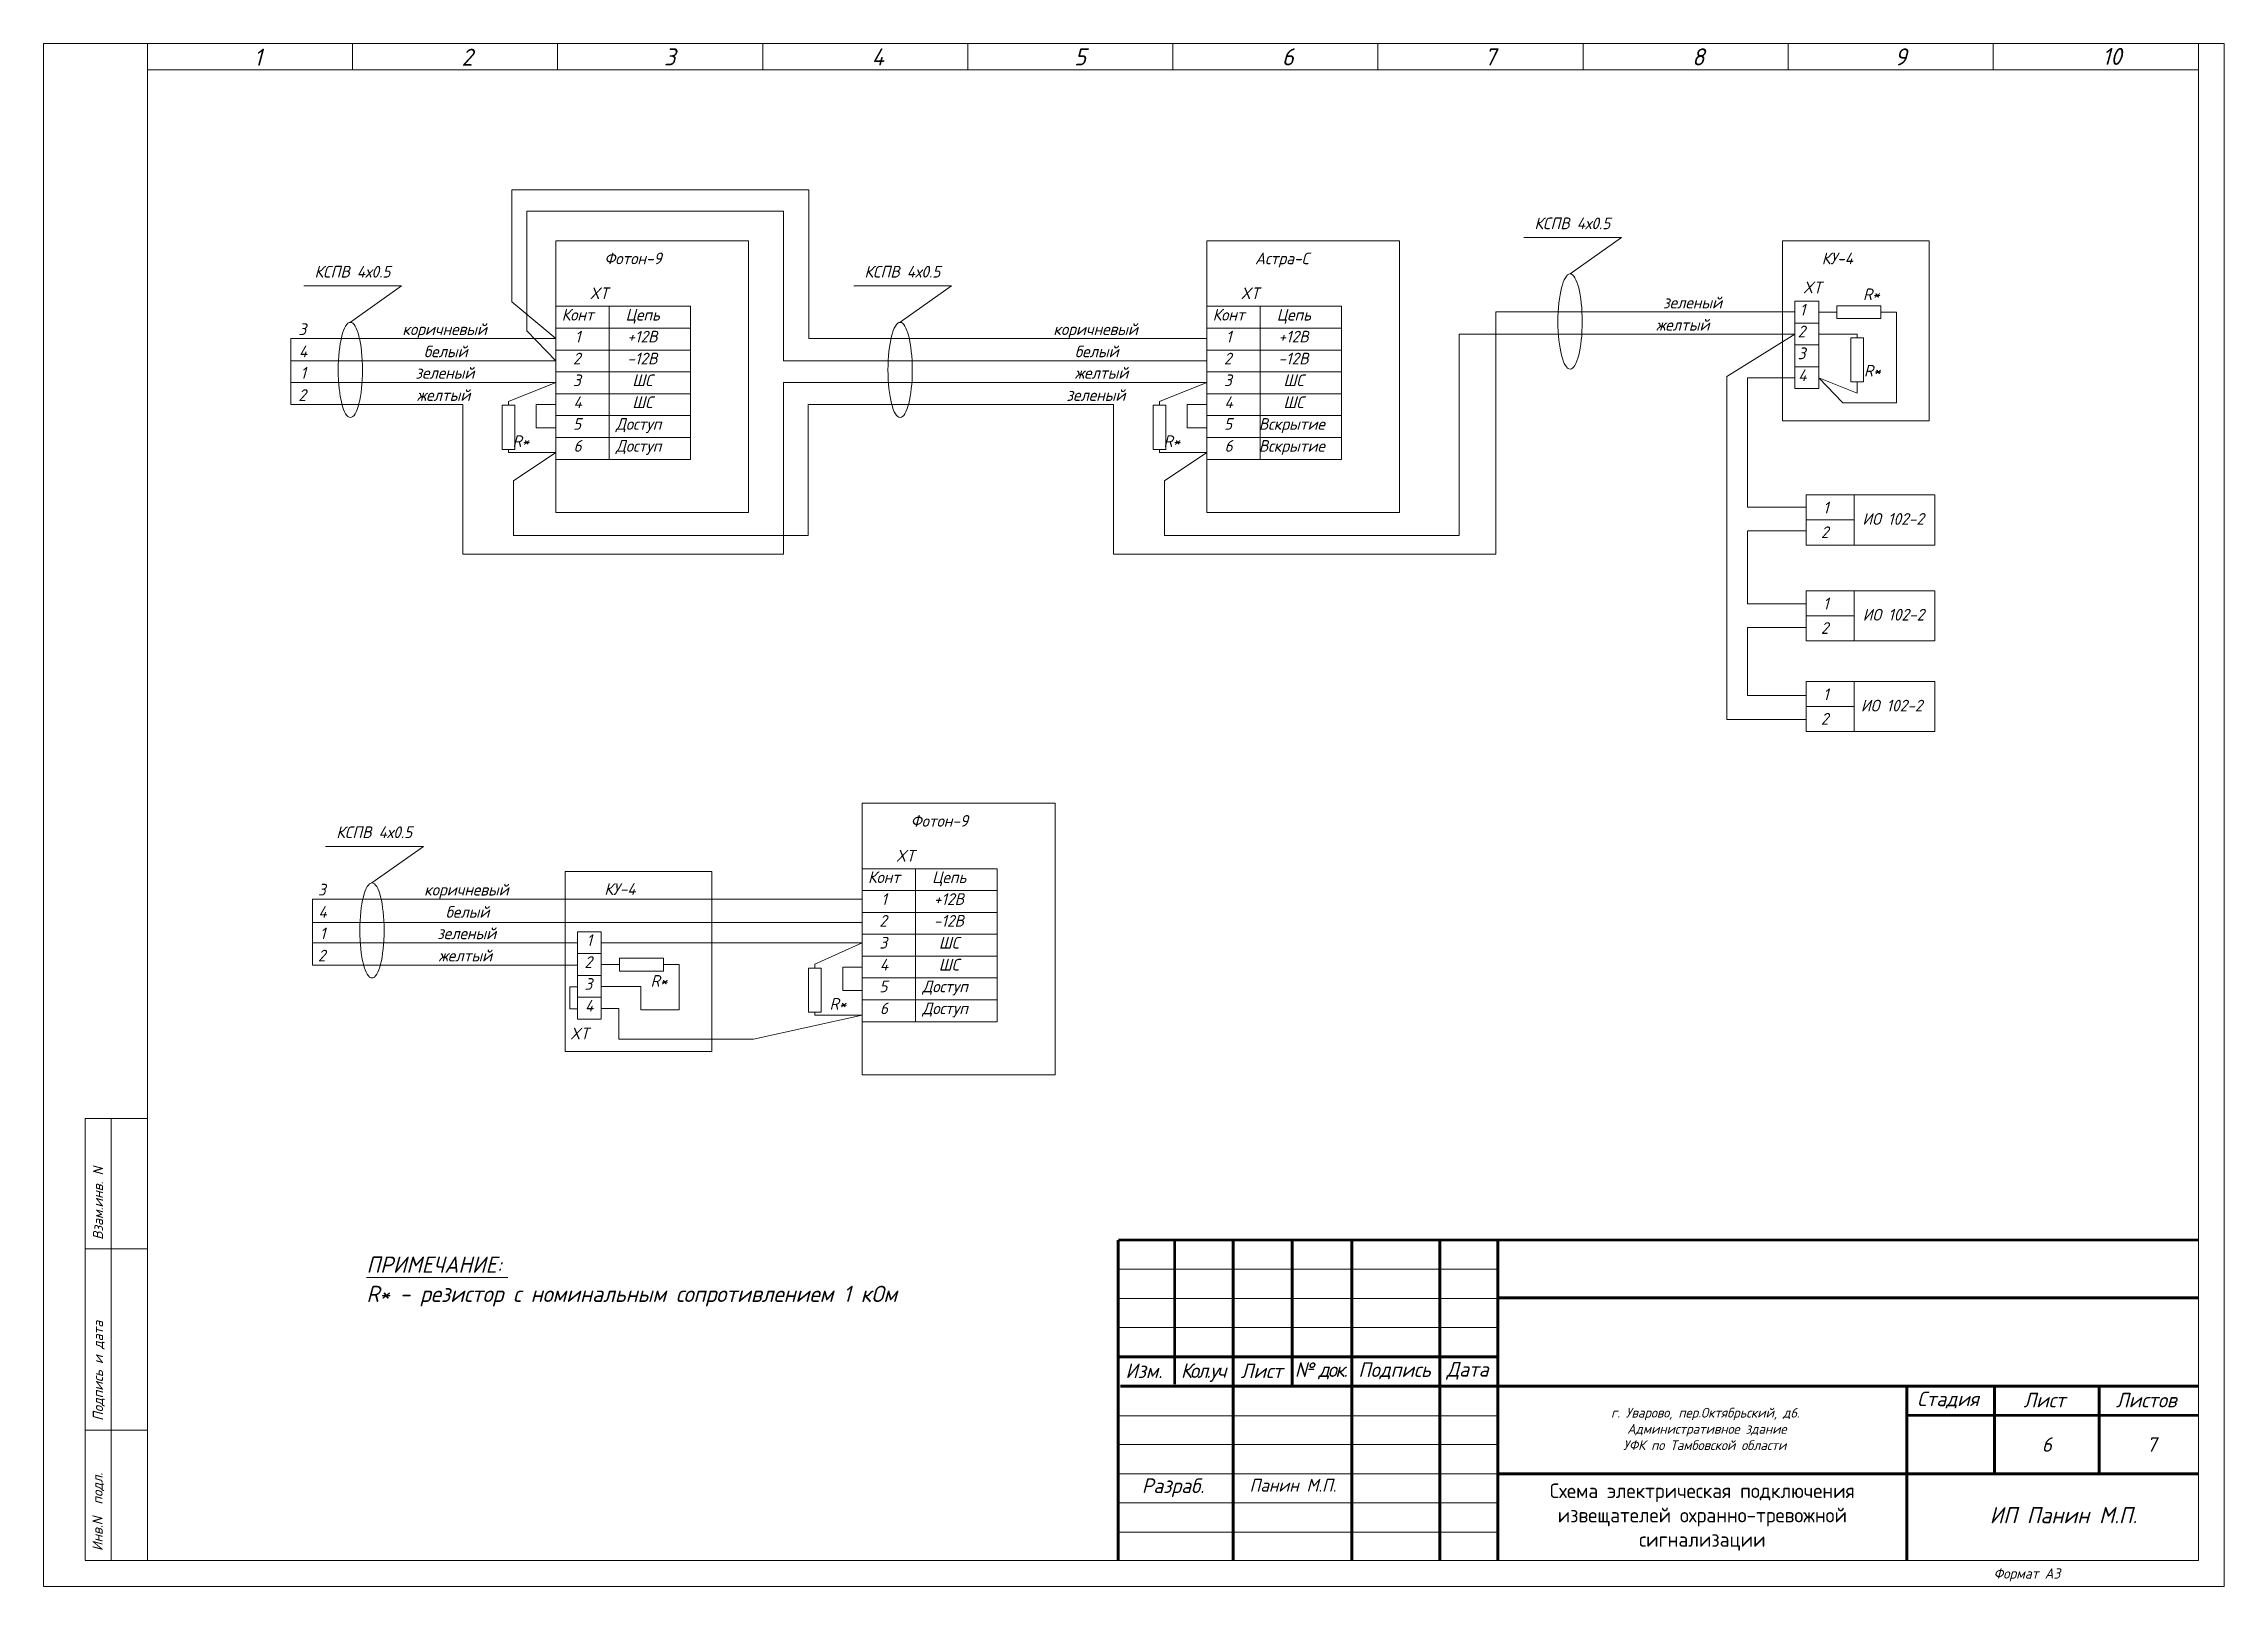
# Model space of a CAD drawing. Header units: inches. Extents: x -24 to 3888, y 393 to 1828.
# Drawn here: x 3395.4 to 3529.8, y 1028.7 to 1123.7 of the extents above; entities that cross this region are included whole.
import ezdxf

# ---------------------------------------------------------------- set-up
doc = ezdxf.new("R2010")
doc.units = ezdxf.units.IN
doc.header["$MEASUREMENT"] = 0
doc.linetypes.add('Caddy_Solid', pattern=[0])
doc.layers.add('DESC', color=7, linetype='Continuous')
doc.styles.get("Standard").update_dxf_attribs({"font": 'GOST_Common Italic_0.ttf'})

msp = doc.modelspace()

# ---------------------------------------------------------------- texts
at = {"layer": 'DESC', "lineweight": 15}
for s, height, p in [('1', 1.05, (3408.37, 1122.35)), ('2', 1.05, (3421.17, 1122.35)), ('3', 1.05, (3433.65, 1122.37)), ('4', 1.05, (3446.45, 1122.37)), ('5', 1.05, (3458.93, 1122.37)), ('6', 1.05, (3471.73, 1122.37)), ('7', 1.05, (3484.21, 1122.37)), ('8', 1.05, (3497.01, 1122.37)), ('9', 1.05, (3509.49, 1122.37)), ('10', 1.048, (3522.29, 1122.4)), ('Формат А3', 0.629, (3515.59, 1029.15))]:
    msp.add_text(s, height=height, dxfattribs=at).set_placement(p)
for s, p in [('Взам.инв. N', (3399.08, 1050.02)), ('Подпись и дата', (3399.08, 1038.87)), ('Инв.N  подл.', (3399.05, 1030.85))]:
    msp.add_text(s, height=0.6288, rotation=90, dxfattribs=at).set_placement(p)
at = {"layer": 'DESC', "color": 0, "lineweight": 15, "attachment_point": 1}
for s, width, heights, insert, char_height in [('КСПВ 4х0.5', 11.8019, [0.819], (3487.29, 1113), 0.72), ('\\pi2.981;Фотон-9', 9.8953, [1.61], (3426.99, 1110.84), 0.72), ('\\pi2.96136;Астра-С', 9.8953, [1.61], (3467.11, 1110.84), 0.72), ('\\pi2.78066;КУ-4', 7.7595, [1.61], (3502.22, 1110.84), 0.72), ('КСПВ 4х0.5', 7.3081, [1.09], (3412.11, 1110.02), 0.72), ('КСПВ 4х0.5', 9.4651, [1.09], (3446, 1110.02), 0.72), ('\\pi1.31405;XT', 2.603, [4.06], (3502.53, 1109.05), 0.72), ('\\pi1.31405;XT', 2.603, [4.06], (3427.75, 1108.69), 0.72), ('\\pi1.31405;XT', 2.603, [4.06], (3467.87, 1108.69), 0.72), ('зеленый', 2.603, [0.786], (3495.22, 1108.12), 0.72), ('\\pi1.17084;1', 2.603, [4.06], (3502.47, 1107.68), 0.72), ('\\pi0.80102;R*', 2.603, [4.06], (3506.74, 1108.63), 0.72), ('\\pi1.04621;3', 2.603, [0.786], (3410.07, 1106.48), 0.72), ('\\pi-1.32761;коричневый', 2.603, [0.786], (3418.85, 1106.48), 0.72), ('\\pi0.35132;Конт', 2.603, [4.06], (3426.99, 1107.37), 0.72), ('\\pi1.02068;Цепь', 4.1599, [4.06], (3430.26, 1107.37), 0.72), ('\\pi-1.32761;коричневый', 2.603, [0.786], (3458.97, 1106.48), 0.72), ('\\pi0.35132;Конт', 2.603, [4.06], (3467.11, 1107.37), 0.72), ('\\pi1.02068;Цепь', 4.1599, [4.06], (3470.39, 1107.37), 0.72), ('\\pi-0.43252;желтый', 2.603, [0.786], (3495.22, 1106.75), 0.72), ('\\pi1.04593;2', 2.603, [4.06], (3502.47, 1106.34), 0.72), ('\\pi1.07921;4', 2.603, [0.786], (3410.07, 1105.11), 0.72), ('белый', 2.603, [0.786], (3418.85, 1105.11), 0.72), ('\\pi1.17084;1', 2.603, [4.06], (3426.99, 1106.02), 0.72), ('\\pi1.12649;+12В', 4.1599, [4.06], (3430.26, 1106.02), 0.72), ('белый', 2.603, [0.786], (3458.97, 1105.11), 0.72), ('\\pi1.17084;1', 2.603, [4.06], (3467.11, 1106.02), 0.72), ('\\pi1.12649;+12В', 4.1599, [4.06], (3470.39, 1106.02), 0.72), ('\\pi1.04621;3', 2.603, [4.06], (3502.47, 1104.99), 0.72), ('\\pi1.17084;1', 2.603, [0.786], (3410.07, 1103.79), 0.72), ('\\pi-0.52088;зеленый', 2.603, [0.786], (3418.85, 1103.79), 0.72), ('\\pi1.04593;2', 2.603, [4.06], (3426.99, 1104.67), 0.72), ('\\pi1.12186;-12В', 4.1599, [4.06], (3430.26, 1104.67), 0.72), ('желтый', 2.603, [0.786], (3458.97, 1103.79), 0.72), ('\\pi1.04593;2', 2.603, [4.06], (3467.11, 1104.67), 0.72), ('\\pi1.12186;-12В', 4.1599, [4.06], (3470.39, 1104.67), 0.72), ('\\pi1.07921;4', 2.603, [4.06], (3502.47, 1103.64), 0.72), ('\\pi0.80102;R*', 2.603, [4.06], (3506.8, 1103.92), 0.72), ('\\pi1.04593;2', 2.603, [0.786], (3410.07, 1102.42), 0.72), ('\\pi-0.43252;желтый', 2.603, [0.786], (3418.85, 1102.42), 0.72), ('\\pi1.04621;3', 2.603, [4.06], (3426.99, 1103.33), 0.72), ('\\pi1.43549;ШС', 4.1599, [4.06], (3430.26, 1103.33), 0.72), ('\\pi-0.52088;зеленый', 2.603, [0.786], (3458.97, 1102.42), 0.72), ('\\pi1.04621;3', 2.603, [4.06], (3467.11, 1103.33), 0.72), ('\\pi1.43549;ШС', 4.1599, [4.06], (3470.39, 1103.33), 0.72), ('\\pi1.07921;4', 2.603, [4.06], (3426.99, 1101.98), 0.72), ('\\pi1.43549;ШС', 4.1599, [4.06], (3430.26, 1101.98), 0.72), ('\\pi1.07921;4', 2.603, [4.06], (3467.11, 1101.98), 0.72), ('\\pi1.43549;ШС', 4.1599, [4.06], (3470.39, 1101.98), 0.72), ('\\pi0.80102;R*', 2.603, [4.06], (3423.51, 1099.58), 0.72), ('\\pi1.04839;5', 2.603, [4.06], (3426.99, 1100.64), 0.72), ('\\pi0.41768;Доступ', 4.1599, [4.06], (3430.26, 1100.64), 0.72), ('\\pi0.80102;R*', 2.603, [4.06], (3463.63, 1099.58), 0.72), ('\\pi1.04839;5', 2.603, [4.06], (3467.11, 1100.64), 0.72), ('\\pi-0.08632;Вскрытие', 4.1599, [4.06], (3470.39, 1100.64), 0.72), ('\\pi1.08384;6', 2.603, [4.06], (3426.99, 1099.29), 0.72), ('\\pi0.41768;Доступ', 4.1599, [4.06], (3430.26, 1099.29), 0.72), ('\\pi1.08384;6', 2.603, [4.06], (3467.11, 1099.29), 0.72), ('\\pi-0.08632;Вскрытие', 4.1599, [4.06], (3470.39, 1099.29), 0.72), ('\\pi1.17084;1', 2.603, [4.06], (3503.91, 1095.49), 0.72), ('\\pi0.27252;ИО 102-2', 4.4347, [3.31], (3507.23, 1094.79), 0.72), ('\\pi1.04593;2', 2.603, [4.06], (3503.9, 1093.97), 0.72), ('\\pi1.17084;1', 2.603, [4.06], (3503.91, 1089.58), 0.72), ('\\pi0.27252;ИО 102-2', 4.4347, [3.31], (3507.25, 1088.89), 0.72), ('\\pi1.04593;2', 2.603, [4.06], (3503.9, 1088.07), 0.72), ('\\pi1.17084;1', 2.603, [4.06], (3503.91, 1083.99), 0.72), ('\\pi0.27252;ИО 102-2', 4.4347, [3.31], (3507.14, 1083.29), 0.72), ('\\pi1.04593;2', 2.603, [4.06], (3503.9, 1082.48), 0.72), ('\\pi2.981;Фотон-9', 9.8953, [1.61], (3445.87, 1076.19), 0.72), ('\\pi1.31405;XT', 2.603, [4.06], (3446.63, 1074.04), 0.72), ('\\pi0.35132;Конт', 2.603, [4.06], (3445.87, 1072.72), 0.72), ('\\pi1.02068;Цепь', 4.1599, [4.06], (3449.15, 1072.72), 0.72), ('\\pi1.04621;3', 2.603, [0.786], (3411.27, 1071.95), 0.72), ('\\pi-1.32761;коричневый', 2.603, [0.786], (3420.19, 1071.95), 0.72), ('\\pi2.78066;КУ-4', 7.7595, [1.61], (3427.19, 1071.99), 0.72), ('\\pi1.17084;1', 2.603, [4.06], (3445.87, 1071.37), 0.72), ('\\pi1.12649;+12В', 4.1599, [4.06], (3449.15, 1071.37), 0.72), ('\\pi1.07921;4', 2.603, [0.786], (3411.27, 1070.58), 0.72), ('белый', 2.603, [0.786], (3420.19, 1070.58), 0.72), ('\\pi1.04593;2', 2.603, [4.06], (3445.87, 1070.03), 0.72), ('\\pi1.12186;-12В', 4.1599, [4.06], (3449.15, 1070.03), 0.72), ('\\pi1.17084;1', 2.603, [0.786], (3411.27, 1069.26), 0.72), ('\\pi-0.52088;зеленый', 2.603, [0.786], (3420.19, 1069.26), 0.72), ('\\pi1.17084;1', 2.603, [4.06], (3427.7, 1068.84), 0.72), ('\\pi1.04621;3', 2.603, [4.06], (3445.87, 1068.68), 0.72), ('\\pi1.43549;ШС', 4.1599, [4.06], (3449.15, 1068.68), 0.72), ('\\pi1.04593;2', 2.603, [0.786], (3411.27, 1067.89), 0.72), ('\\pi-0.43252;желтый', 2.603, [0.786], (3420.19, 1067.89), 0.72), ('\\pi1.04593;2', 2.603, [4.06], (3427.7, 1067.49), 0.72), ('\\pi1.07921;4', 2.603, [4.06], (3445.87, 1067.33), 0.72), ('\\pi1.43549;ШС', 4.1599, [4.06], (3449.15, 1067.33), 0.72), ('\\pi1.04621;3', 2.603, [4.06], (3427.7, 1066.14), 0.72), ('\\pi0.80102;R*', 2.603, [4.06], (3432.02, 1066.33), 0.72), ('\\pi1.04839;5', 2.603, [4.06], (3445.87, 1065.99), 0.72), ('\\pi0.41768;Доступ', 4.1599, [4.06], (3449.15, 1065.99), 0.72), ('\\pi1.07921;4', 2.603, [4.06], (3427.7, 1064.8), 0.72), ('\\pi0.80102;R*', 2.603, [4.06], (3443.05, 1064.92), 0.72), ('\\pi1.08384;6', 2.603, [4.06], (3445.87, 1064.64), 0.72), ('\\pi0.41768;Доступ', 4.1599, [4.06], (3449.15, 1064.64), 0.72), ('\\pi1.31405;XT', 2.603, [4.06], (3426.55, 1063.09), 0.72), ('ПРИМЕЧАНИЕ:', 12.0546, [0.819], (3415.31, 1048.99), 1), ('R* - резистор с номинальным сопротивлением 1 кОм', 34.4536, [0.857], (3415.31, 1047.19), 1), ('\\pi23.5148;г. Уварово, пер.Октябрьский, д6.\\P\\pi24.5048;Административное здание \\P\\pi24.27003;УФК по Тамбовской области', 59.1919, [0], (3468.5, 1039.67), 0.6)]:
    msp.add_mtext_dynamic_manual_height_columns(s, width=width, gutter_width=1, heights=heights, dxfattribs=dict(at, insert=insert, char_height=char_height))
at = {"layer": 'DESC', "color": 0, "lineweight": 15}
note = msp.add_mtext_dynamic_manual_height_columns('КСПВ ', width=4.7916, gutter_width=1, heights=[0.819, 0], dxfattribs=dict(at, insert=(3413.45, 1075.49), char_height=0.72, attachment_point=1))
for column, words in zip(note.columns.linked_columns, ['4х0.5']):
    column.text = words
at = {"layer": 'DESC', "color": 0, "lineweight": 15, "char_height": 0.9, "attachment_point": 5}
for s, insert, width in [('Изм.', (3463.22, 1041.95), 3.4805), ('{\\T0.85;Кол.уч}', (3466.86, 1041.84), 3.6119), ('Лист', (3470.48, 1041.95), 3.6273), ('{\\T0.85;№ док.}', (3474.13, 1041.95), 3.6803), ('Подпись', (3478.67, 1041.95), 5.4), ('Дата', (3483.17, 1041.95), 3.6), ('Стадия', (3512.78, 1040.15), 5.4), ('Лист', (3518.72, 1040.15), 6.48), ('Листов', (3525, 1040.15), 6.0943), ('6', (3518.87, 1037.41), 6.4543), ('7', (3525.32, 1037.41), 6.4543), ('Разраб.', (3465.02, 1034.75), 7.0924)]:
    msp.add_mtext(s, dxfattribs=dict(at, insert=insert, width=width))
at = {"layer": 'DESC', "lineweight": 15, "attachment_point": 5}
for s, insert, char_height, width in [('Панин М.П.', (3472.41, 1034.9), 0.787, 6.3), ('{\\fGOST Common|b0|i0|c204|p34;Схема электрическая подключения извещателей охранно-тревожной сигнализации}', (3497.64, 1032.94), 0.9, 25.2)]:
    msp.add_mtext(s, dxfattribs=dict(at, insert=insert, char_height=char_height, width=width))
at = {"layer": 'DESC', "lineweight": 15, "insert": (3510.54, 1033.56), "char_height": 1, "attachment_point": 1}
msp.add_mtext_dynamic_manual_height_columns('\\pi4.80835;ИП Панин М.П.', width=17.9743, gutter_width=1, heights=[1.74], dxfattribs=at)

# ---------------------------------------------------------------- linework, layer by layer
at = {"layer": 'DESC', "linetype": 'Caddy_Solid', "lineweight": 15}
for p, q in [((3401.81, 1122.11), (3401.81, 1123.71)), ((3414.45, 1122.11), (3414.45, 1123.71)), ((3427.09, 1122.11), (3427.09, 1123.71)), ((3439.73, 1122.11), (3439.73, 1123.71)), ((3452.37, 1122.11), (3452.37, 1123.71)), ((3465.01, 1122.11), (3465.01, 1123.71)), ((3477.65, 1122.11), (3477.65, 1123.71)), ((3490.29, 1122.11), (3490.29, 1123.71)), ((3502.93, 1122.11), (3502.93, 1123.71)), ((3515.57, 1122.11), (3515.57, 1123.71)), ((3528.21, 1122.11), (3528.21, 1123.71)), ((3401.81, 1122.09), (3528.21, 1122.09)), ((3401.81, 1122.09), (3401.81, 1030.27)), ((3528.21, 1122.09), (3528.21, 1030.27)), ((3397.97, 1030.29), (3397.97, 1057.49)), ((3397.97, 1057.49), (3401.81, 1057.49)), ((3399.57, 1057.49), (3399.57, 1030.29)), ((3397.97, 1049.47), (3401.81, 1049.47)), ((3397.97, 1038.29), (3401.81, 1038.29)), ((3528.21, 1030.27), (3397.97, 1030.27))]:
    msp.add_line(p, q, dxfattribs=at)
at = {"layer": 'DESC', "color": 0, "lineweight": 15}
for p, q in [((3424.27, 1107.8), (3424.27, 1114.7)), ((3424.27, 1114.7), (3442.58, 1114.7)), ((3442.58, 1114.7), (3442.58, 1105.54)), ((3425.2, 1106.01), (3425.2, 1113.4)), ((3425.2, 1113.4), (3441.01, 1113.4)), ((3441.01, 1113.4), (3441.01, 1104.17)), ((3492.66, 1111.77), (3486.64, 1111.77)), ((3489.49, 1109.53), (3492.66, 1111.77)), ((3417.48, 1108.79), (3411.46, 1108.79)), ((3414.32, 1106.55), (3417.48, 1108.79)), ((3426.99, 1105.54), (3424.27, 1107.8)), ((3426.99, 1107.53), (3430.26, 1107.53)), ((3430.26, 1107.53), (3430.26, 1106.18)), ((3430.26, 1107.53), (3435.29, 1107.53)), ((3435.29, 1107.53), (3435.29, 1106.18)), ((3451.37, 1108.79), (3445.34, 1108.79)), ((3448.2, 1106.55), (3451.37, 1108.79)), ((3467.11, 1107.53), (3470.39, 1107.53)), ((3470.39, 1107.53), (3470.39, 1106.18)), ((3470.39, 1107.53), (3475.41, 1107.53)), ((3475.41, 1107.53), (3475.41, 1106.18)), ((3503.35, 1107.84), (3504.81, 1107.84)), ((3503.35, 1107.84), (3503.35, 1102.46)), ((3504.81, 1107.84), (3504.81, 1106.5)), ((3508.65, 1107.56), (3505.93, 1107.56)), ((3505.93, 1107.56), (3505.93, 1106.78)), ((3508.65, 1106.78), (3508.65, 1107.56)), ((3430.26, 1106.18), (3426.99, 1106.18)), ((3426.99, 1106.18), (3430.26, 1106.18)), ((3435.29, 1106.18), (3430.26, 1106.18)), ((3430.26, 1106.18), (3430.26, 1104.83)), ((3430.26, 1106.18), (3435.29, 1106.18)), ((3435.29, 1106.18), (3435.29, 1104.83)), ((3470.39, 1106.18), (3467.11, 1106.18)), ((3467.11, 1106.18), (3470.39, 1106.18)), ((3475.41, 1106.18), (3470.39, 1106.18)), ((3470.39, 1106.18), (3470.39, 1104.83)), ((3470.39, 1106.18), (3475.41, 1106.18)), ((3475.41, 1106.18), (3475.41, 1104.83)), ((3484.92, 1092.26), (3484.92, 1107.18)), ((3484.92, 1107.18), (3491.86, 1107.18)), ((3503.35, 1107.18), (3491.86, 1107.18)), ((3504.81, 1106.5), (3503.35, 1106.5)), ((3503.35, 1106.5), (3504.81, 1106.5)), ((3505.74, 1107.17), (3504.81, 1107.17)), ((3504.81, 1106.5), (3504.81, 1105.15)), ((3505.93, 1107.17), (3505.74, 1107.17)), ((3505.93, 1106.78), (3508.65, 1106.78)), ((3508.65, 1107.17), (3508.89, 1107.17)), ((3508.89, 1107.17), (3509.61, 1107.17)), ((3509.61, 1107.17), (3509.61, 1101.58)), ((3426.99, 1105.54), (3410.65, 1105.54)), ((3410.65, 1105.54), (3410.65, 1101.48)), ((3426.99, 1104.17), (3425.2, 1106.01)), ((3430.26, 1104.83), (3426.99, 1104.83)), ((3426.99, 1104.83), (3430.26, 1104.83)), ((3435.29, 1104.83), (3430.26, 1104.83)), ((3430.26, 1104.83), (3430.26, 1103.49)), ((3430.26, 1104.83), (3435.29, 1104.83)), ((3435.29, 1104.83), (3435.29, 1103.49)), ((3442.58, 1105.54), (3455.61, 1105.54)), ((3467.11, 1105.54), (3455.61, 1105.54)), ((3470.39, 1104.83), (3467.11, 1104.83)), ((3467.11, 1104.83), (3470.39, 1104.83)), ((3475.41, 1104.83), (3470.39, 1104.83)), ((3470.39, 1104.83), (3470.39, 1103.49)), ((3470.39, 1104.83), (3475.41, 1104.83)), ((3475.41, 1104.83), (3475.41, 1103.49)), ((3482.65, 1093.4), (3482.65, 1105.81)), ((3482.65, 1105.81), (3491.86, 1105.81)), ((3503.35, 1105.81), (3491.86, 1105.81)), ((3503.35, 1105.81), (3499.16, 1103.2)), ((3504.81, 1105.15), (3503.35, 1105.15)), ((3503.35, 1105.15), (3504.81, 1105.15)), ((3504.81, 1105.82), (3507.18, 1105.82)), ((3504.81, 1105.15), (3504.81, 1103.81)), ((3507.58, 1105.59), (3506.79, 1105.59)), ((3506.79, 1105.59), (3506.79, 1102.87)), ((3507.18, 1105.82), (3507.18, 1105.77)), ((3507.18, 1105.59), (3507.18, 1105.77)), ((3507.58, 1102.87), (3507.58, 1105.59)), ((3426.99, 1104.17), (3410.65, 1104.17)), ((3430.26, 1103.49), (3426.99, 1103.49)), ((3426.99, 1103.49), (3430.26, 1103.49)), ((3435.29, 1103.49), (3430.26, 1103.49)), ((3430.26, 1103.49), (3430.26, 1102.14)), ((3430.26, 1103.49), (3435.29, 1103.49)), ((3435.29, 1103.49), (3435.29, 1102.14)), ((3441.01, 1104.17), (3456, 1104.17)), ((3467.11, 1104.17), (3455.61, 1104.17)), ((3470.39, 1103.49), (3467.11, 1103.49)), ((3467.11, 1103.49), (3470.39, 1103.49)), ((3475.41, 1103.49), (3470.39, 1103.49)), ((3470.39, 1103.49), (3470.39, 1102.14)), ((3470.39, 1103.49), (3475.41, 1103.49)), ((3475.41, 1103.49), (3475.41, 1102.14)), ((3504.81, 1103.81), (3503.35, 1103.81)), ((3503.35, 1103.81), (3504.81, 1103.81)), ((3504.81, 1103.81), (3504.81, 1102.46)), ((3426.99, 1102.84), (3410.65, 1102.84)), ((3424.06, 1101.67), (3426.99, 1102.84)), ((3430.26, 1102.14), (3426.99, 1102.14)), ((3426.99, 1102.14), (3430.26, 1102.14)), ((3435.29, 1102.14), (3430.26, 1102.14)), ((3430.26, 1102.14), (3430.26, 1100.8)), ((3430.26, 1102.14), (3435.29, 1102.14)), ((3435.29, 1102.14), (3435.29, 1100.8)), ((3441.01, 1092.26), (3441.01, 1102.84)), ((3441.01, 1102.84), (3455.61, 1102.84)), ((3467.11, 1102.84), (3455.61, 1102.84)), ((3464.19, 1101.67), (3467.11, 1102.84)), ((3470.39, 1102.14), (3467.11, 1102.14)), ((3467.11, 1102.14), (3470.39, 1102.14)), ((3475.41, 1102.14), (3470.39, 1102.14)), ((3470.39, 1102.14), (3470.39, 1100.8)), ((3470.39, 1102.14), (3475.41, 1102.14)), ((3475.41, 1102.14), (3475.41, 1100.8)), ((3499.16, 1103.2), (3499.16, 1082.08)), ((3500.42, 1095.16), (3500.42, 1103.13)), ((3500.42, 1103.13), (3503.35, 1103.13)), ((3503.35, 1102.46), (3504.81, 1102.46)), ((3506.3, 1101.58), (3504.81, 1103.13)), ((3507.18, 1102.17), (3504.81, 1103.13)), ((3506.79, 1102.87), (3507.58, 1102.87)), ((3507.18, 1102.87), (3507.18, 1102.63)), ((3507.18, 1102.63), (3507.18, 1102.17)), ((3421.24, 1101.48), (3410.65, 1101.48)), ((3421.24, 1101.48), (3421.24, 1092.26)), ((3423.67, 1101.43), (3423.67, 1098.71)), ((3424.45, 1101.43), (3423.67, 1101.43)), ((3424.06, 1101.43), (3424.06, 1101.67)), ((3424.45, 1098.71), (3424.45, 1101.43)), ((3426.99, 1101.48), (3425.77, 1101.48)), ((3425.77, 1101.48), (3425.77, 1100.04)), ((3430.26, 1100.8), (3426.99, 1100.8)), ((3426.99, 1100.8), (3430.26, 1100.8)), ((3435.29, 1100.8), (3430.26, 1100.8)), ((3430.26, 1100.8), (3430.26, 1099.45)), ((3430.26, 1100.8), (3435.29, 1100.8)), ((3435.29, 1100.8), (3435.29, 1099.45)), ((3442.53, 1093.4), (3442.53, 1101.48)), ((3442.53, 1101.48), (3455.61, 1101.48)), ((3461.36, 1101.48), (3455.61, 1101.48)), ((3461.36, 1101.48), (3461.36, 1092.26)), ((3463.79, 1101.43), (3463.79, 1098.71)), ((3464.58, 1101.43), (3463.79, 1101.43)), ((3464.19, 1101.43), (3464.19, 1101.67)), ((3464.58, 1098.71), (3464.58, 1101.43)), ((3467.11, 1101.48), (3465.89, 1101.48)), ((3465.89, 1101.48), (3465.89, 1100.04)), ((3470.39, 1100.8), (3467.11, 1100.8)), ((3467.11, 1100.8), (3470.39, 1100.8)), ((3475.41, 1100.8), (3470.39, 1100.8)), ((3470.39, 1100.8), (3470.39, 1099.45)), ((3470.39, 1100.8), (3475.41, 1100.8)), ((3475.41, 1100.8), (3475.41, 1099.45)), ((3509.61, 1101.58), (3506.3, 1101.58)), ((3425.77, 1100.04), (3426.99, 1100.04)), ((3430.26, 1099.45), (3426.99, 1099.45)), ((3426.99, 1099.45), (3430.26, 1099.45)), ((3435.29, 1099.45), (3430.26, 1099.45)), ((3430.26, 1099.45), (3430.26, 1098.1)), ((3430.26, 1099.45), (3435.29, 1099.45)), ((3435.29, 1099.45), (3435.29, 1098.1)), ((3465.89, 1100.04), (3467.11, 1100.04)), ((3470.39, 1099.45), (3467.11, 1099.45)), ((3467.11, 1099.45), (3470.39, 1099.45)), ((3475.41, 1099.45), (3470.39, 1099.45)), ((3470.39, 1099.45), (3470.39, 1098.1)), ((3470.39, 1099.45), (3475.41, 1099.45)), ((3475.41, 1099.45), (3475.41, 1098.1)), ((3423.67, 1098.71), (3424.45, 1098.71)), ((3424.06, 1098.71), (3424.06, 1098.52)), ((3424.06, 1098.52), (3426.99, 1098.52)), ((3426.99, 1098.52), (3424.38, 1096.77)), ((3430.26, 1098.1), (3426.99, 1098.1)), ((3435.29, 1098.1), (3430.26, 1098.1)), ((3463.79, 1098.71), (3464.58, 1098.71)), ((3464.19, 1098.71), (3464.19, 1098.52)), ((3464.19, 1098.52), (3467.11, 1098.52)), ((3467.11, 1098.52), (3464.5, 1096.77)), ((3470.39, 1098.1), (3467.11, 1098.1)), ((3475.41, 1098.1), (3470.39, 1098.1)), ((3424.38, 1096.77), (3424.38, 1093.4)), ((3464.5, 1096.77), (3464.5, 1093.4)), ((3504.03, 1095.16), (3500.42, 1095.16)), ((3504.03, 1094.37), (3506.99, 1094.37)), ((3424.38, 1093.4), (3442.53, 1093.4)), ((3464.5, 1093.4), (3482.65, 1093.4)), ((3500.42, 1089.19), (3500.42, 1093.69)), ((3500.42, 1093.69), (3504.03, 1093.69)), ((3421.24, 1092.26), (3441.01, 1092.26)), ((3461.36, 1092.26), (3484.92, 1092.26)), ((3504.03, 1089.19), (3500.42, 1089.19)), ((3500.42, 1083.56), (3500.42, 1087.74)), ((3500.42, 1087.74), (3504.03, 1087.74)), ((3504.03, 1088.46), (3506.99, 1088.46)), ((3504.03, 1083.56), (3500.42, 1083.56)), ((3499.16, 1082.08), (3504.03, 1082.08)), ((3504.03, 1082.87), (3506.99, 1082.87)), ((3418.82, 1074.26), (3412.79, 1074.26)), ((3415.65, 1072.02), (3418.82, 1074.26)), ((3445.87, 1072.88), (3449.15, 1072.88)), ((3449.15, 1072.88), (3449.15, 1071.53)), ((3449.15, 1072.88), (3454.18, 1072.88)), ((3454.18, 1072.88), (3454.18, 1071.53)), ((3449.15, 1071.53), (3445.87, 1071.53)), ((3445.87, 1071.53), (3449.15, 1071.53)), ((3454.18, 1071.53), (3449.15, 1071.53)), ((3449.15, 1071.53), (3449.15, 1070.19)), ((3449.15, 1071.53), (3454.18, 1071.53)), ((3454.18, 1071.53), (3454.18, 1070.19)), ((3445.87, 1071.01), (3411.98, 1071.01)), ((3411.98, 1071.01), (3411.98, 1066.95)), ((3449.15, 1070.19), (3445.87, 1070.19)), ((3445.87, 1070.19), (3449.15, 1070.19)), ((3454.18, 1070.19), (3449.15, 1070.19)), ((3449.15, 1070.19), (3449.15, 1068.84)), ((3449.15, 1070.19), (3454.18, 1070.19)), ((3454.18, 1070.19), (3454.18, 1068.84)), ((3445.87, 1069.56), (3411.98, 1069.56)), ((3428.32, 1069), (3429.78, 1069)), ((3428.32, 1069), (3428.32, 1063.61)), ((3429.78, 1069), (3429.78, 1067.65)), ((3449.15, 1068.84), (3445.87, 1068.84)), ((3445.87, 1068.84), (3449.15, 1068.84)), ((3454.18, 1068.84), (3449.15, 1068.84)), ((3449.15, 1068.84), (3449.15, 1067.49)), ((3449.15, 1068.84), (3454.18, 1068.84)), ((3454.18, 1068.84), (3454.18, 1067.49)), ((3428.32, 1068.31), (3411.98, 1068.31)), ((3429.78, 1067.65), (3428.32, 1067.65)), ((3428.32, 1067.65), (3429.78, 1067.65)), ((3429.78, 1068.32), (3445.87, 1068.32)), ((3429.78, 1067.65), (3429.78, 1066.3)), ((3433.62, 1067.37), (3430.9, 1067.37)), ((3430.9, 1067.37), (3430.9, 1066.58)), ((3433.62, 1066.58), (3433.62, 1067.37)), ((3442.95, 1067), (3445.87, 1068.32)), ((3449.15, 1067.49), (3445.87, 1067.49)), ((3445.87, 1067.49), (3449.15, 1067.49)), ((3454.18, 1067.49), (3449.15, 1067.49)), ((3449.15, 1067.49), (3449.15, 1066.15)), ((3449.15, 1067.49), (3454.18, 1067.49)), ((3454.18, 1067.49), (3454.18, 1066.15)), ((3428.32, 1066.95), (3411.98, 1066.95)), ((3429.78, 1066.3), (3428.32, 1066.3)), ((3428.32, 1066.3), (3429.78, 1066.3)), ((3430.71, 1066.98), (3429.78, 1066.98)), ((3429.78, 1066.3), (3429.78, 1064.96)), ((3430.9, 1066.98), (3430.71, 1066.98)), ((3430.9, 1066.58), (3433.62, 1066.58)), ((3433.62, 1066.98), (3433.86, 1066.98)), ((3433.86, 1066.98), (3434.58, 1066.98)), ((3434.58, 1066.98), (3434.58, 1064.18)), ((3442.56, 1066.76), (3442.56, 1064.04)), ((3443.34, 1066.76), (3442.56, 1066.76)), ((3442.95, 1066.76), (3442.95, 1067)), ((3443.34, 1064.04), (3443.34, 1066.76)), ((3445.87, 1066.82), (3444.66, 1066.82)), ((3444.66, 1066.82), (3444.66, 1065.37)), ((3449.15, 1066.15), (3445.87, 1066.15)), ((3445.87, 1066.15), (3449.15, 1066.15)), ((3454.18, 1066.15), (3449.15, 1066.15)), ((3449.15, 1066.15), (3449.15, 1064.8)), ((3449.15, 1066.15), (3454.18, 1066.15)), ((3454.18, 1066.15), (3454.18, 1064.8)), ((3428.32, 1065.61), (3427.84, 1065.61)), ((3427.84, 1065.61), (3427.84, 1064.25)), ((3429.78, 1064.96), (3428.32, 1064.96)), ((3428.32, 1064.96), (3429.78, 1064.96)), ((3432.21, 1065.63), (3429.78, 1065.63)), ((3429.78, 1064.96), (3429.78, 1063.61)), ((3432.21, 1064.18), (3432.21, 1065.63)), ((3444.66, 1065.37), (3445.87, 1065.37)), ((3449.15, 1064.8), (3445.87, 1064.8)), ((3445.87, 1064.8), (3449.15, 1064.8)), ((3454.18, 1064.8), (3449.15, 1064.8)), ((3449.15, 1064.8), (3449.15, 1063.45)), ((3449.15, 1064.8), (3454.18, 1064.8)), ((3454.18, 1064.8), (3454.18, 1063.45)), ((3427.84, 1064.25), (3428.32, 1064.25)), ((3428.32, 1063.61), (3429.78, 1063.61)), ((3429.78, 1064.28), (3430.86, 1064.28)), ((3430.86, 1064.28), (3430.86, 1062.39)), ((3434.58, 1064.18), (3432.21, 1064.18)), ((3439.16, 1062.39), (3445.87, 1063.86)), ((3442.56, 1064.04), (3443.34, 1064.04)), ((3442.95, 1064.04), (3442.95, 1063.86)), ((3442.95, 1063.86), (3445.87, 1063.86)), ((3449.15, 1063.45), (3445.87, 1063.45)), ((3454.18, 1063.45), (3449.15, 1063.45)), ((3430.86, 1062.39), (3439.16, 1062.39)), ((3415.31, 1047.69), (3424.03, 1047.69))]:
    msp.add_line(p, q, dxfattribs=at)
at = {"layer": 'DESC', "color": 7, "lineweight": 15}
for p, q in [((3461.64, 1048.21), (3485.04, 1048.21)), ((3461.64, 1046.41), (3485.04, 1046.41)), ((3461.64, 1037.41), (3485.04, 1037.41)), ((3461.64, 1035.61), (3485.04, 1035.61)), ((3461.64, 1033.81), (3485.04, 1033.81)), ((3461.61, 1032.01), (3485.04, 1032.01))]:
    msp.add_line(p, q, dxfattribs=at)
at = {"layer": 'DESC', "color": 7, "linetype": 'Continuous', "lineweight": 15}
for p, q in [((3461.7, 1044.61), (3485.07, 1044.61)), ((3461.7, 1039.17), (3484.97, 1039.17))]:
    msp.add_line(p, q, dxfattribs=at)
at = {"layer": 'DESC', "lineweight": 15}
msp.add_lwpolyline([(3395.41, 1028.67), (3529.81, 1028.67), (3529.81, 1123.71), (3395.41, 1123.71)], close=True, dxfattribs=at)
at = {"layer": 'DESC', "color": 0, "lineweight": 15}
for points in [[(3426.99, 1111.57), (3438.86, 1111.57), (3438.86, 1094.83), (3426.99, 1094.83)], [(3467.11, 1111.57), (3478.98, 1111.57), (3478.98, 1094.83), (3467.11, 1094.83)], [(3502.58, 1100.47), (3511.62, 1100.47), (3511.62, 1111.57), (3502.58, 1111.57)], [(3504.03, 1095.91), (3511.96, 1095.91), (3511.96, 1092.82), (3504.03, 1092.82)], [(3504.03, 1095.91), (3506.99, 1095.91), (3506.99, 1092.82), (3504.03, 1092.82)], [(3504.03, 1090), (3511.96, 1090), (3511.96, 1086.92), (3504.03, 1086.92)], [(3504.03, 1090), (3506.99, 1090), (3506.99, 1086.92), (3504.03, 1086.92)], [(3504.03, 1084.41), (3511.96, 1084.41), (3511.96, 1081.33), (3504.03, 1081.33)], [(3504.03, 1084.41), (3506.99, 1084.41), (3506.99, 1081.33), (3504.03, 1081.33)], [(3445.87, 1076.92), (3457.75, 1076.92), (3457.75, 1060.18), (3445.87, 1060.18)], [(3427.55, 1061.62), (3436.59, 1061.62), (3436.59, 1072.72), (3427.55, 1072.72)]]:
    msp.add_lwpolyline(points, close=True, dxfattribs=at)
at = {"layer": 'DESC', "color": 7, "lineweight": 15}
for points, const_width in [([(3461.64, 1050.01), (3528.21, 1050.01)], 0.18), ([(3461.64, 1050.01), (3461.64, 1030.27)], 0.18), ([(3468.73, 1050.01), (3468.73, 1030.27)], 0.18), ([(3476.04, 1050.01), (3476.04, 1030.27)], 0.18), ([(3481.47, 1049.96), (3481.47, 1030.27)], 0.18), ([(3485.04, 1050.01), (3485.04, 1030.27)], 0.18), ([(3485.05, 1046.44), (3528.21, 1046.44)], 0.18), ([(3461.64, 1042.81), (3485.04, 1042.81)], 0.18), ([(3510.24, 1040.98), (3510.24, 1030.27)], 0.18), ([(3515.64, 1040.98), (3515.64, 1035.61)], 0.18), ([(3485.04, 1039.21), (3485.04, 1039.21)], 0.072), ([(3510.24, 1039.21), (3528.21, 1039.21)], 0.18), ([(3485.04, 1035.61), (3528.21, 1035.61)], 0.18)]:
    msp.add_lwpolyline(points, dxfattribs=dict(at, const_width=const_width))
at = {"layer": 'DESC', "color": 7, "linetype": 'Continuous', "lineweight": 15, "const_width": 0.18}
for points in [[(3465.12, 1041.11), (3465.12, 1050.01)], [(3472.36, 1041), (3472.36, 1050.01)], [(3461.77, 1041), (3528.21, 1041)]]:
    msp.add_lwpolyline(points, dxfattribs=at)
at = {"layer": 'DESC', "linetype": 'Continuous', "lineweight": 15, "const_width": 0.18}
msp.add_lwpolyline([(3522.09, 1041), (3522.09, 1035.61)], dxfattribs=at)
at = {"layer": 'DESC', "color": 0, "lineweight": 15}
for centre in [(3489.49, 1106.59), (3414.32, 1103.61), (3448.2, 1103.61), (3415.65, 1069.08)]:
    msp.add_ellipse(centre, major_axis=(0, -2.93), ratio=0.255671, dxfattribs=at)

msp.set_redraw_order([(e.dxf.handle, doc.entitydb.next_handle()) for e in msp.query("TEXT MTEXT ATTDEF DIMENSION ARC_DIMENSION")])  # texts and dimensions are drawn at this point

doc.saveas('drawing.dxf')
